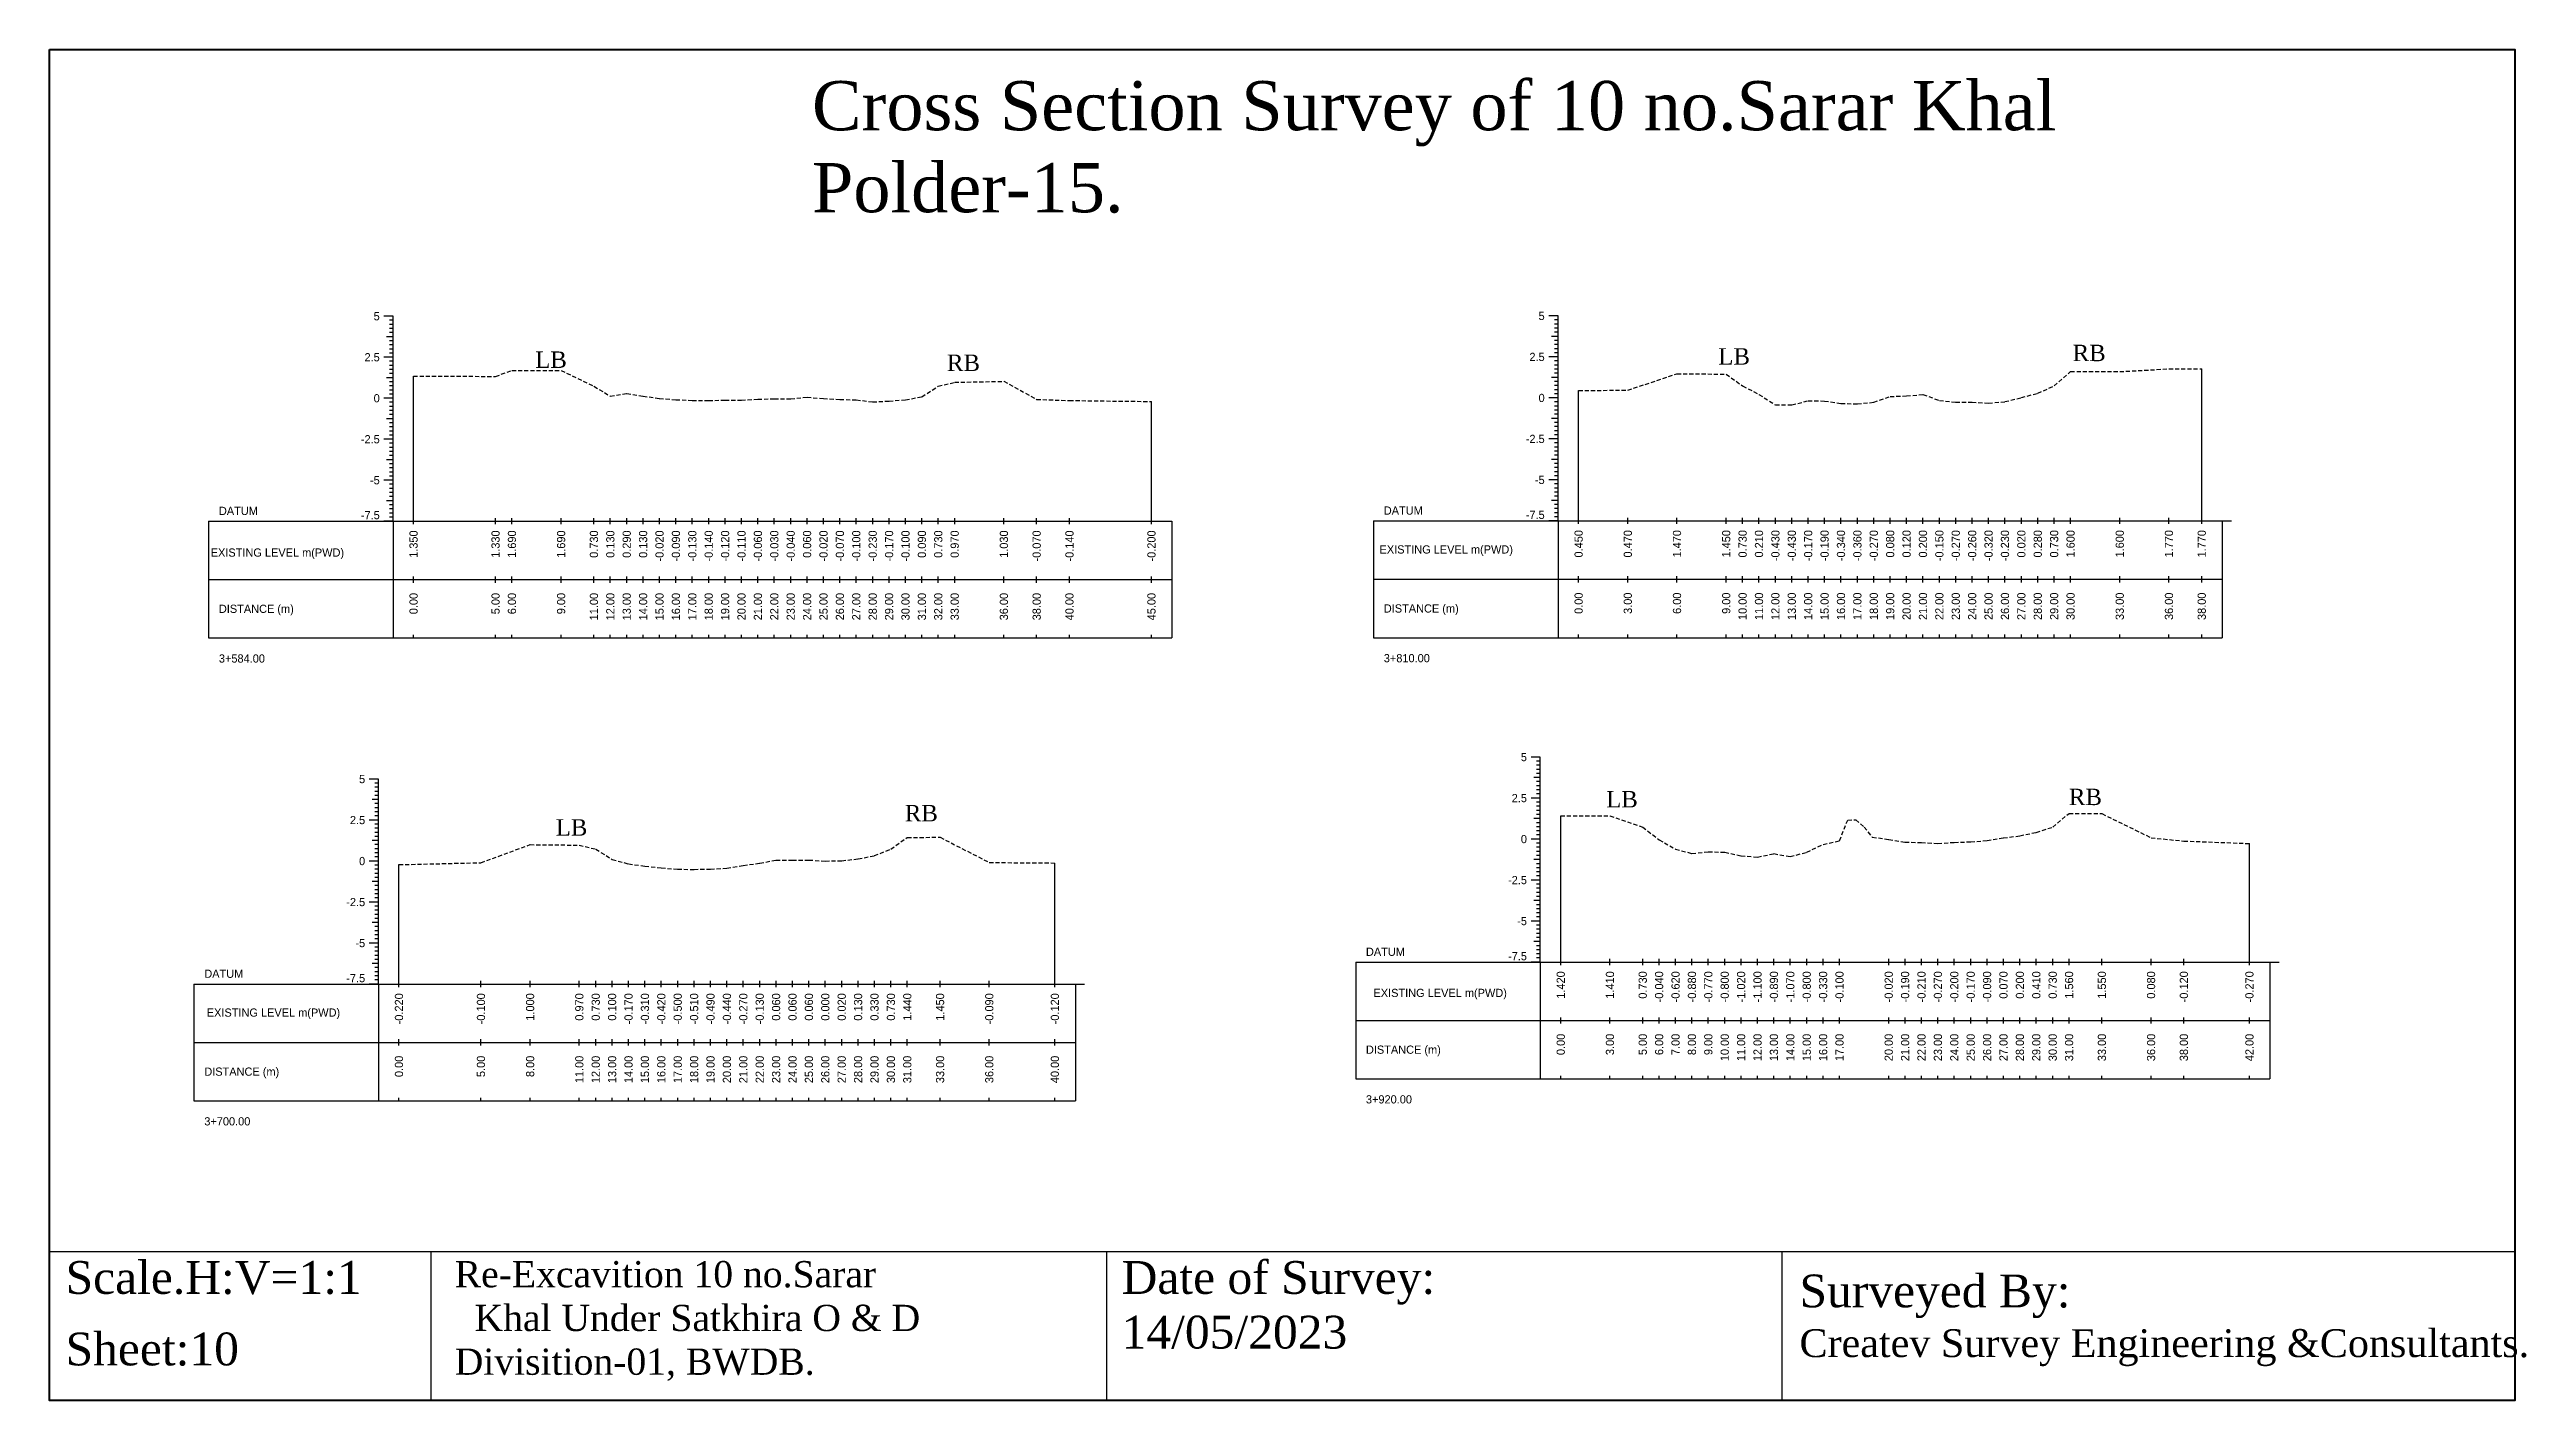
# Model space of a CAD drawing. Header units: inches. Extents: x 4752 to 6808, y -1487 to -426.
# Drawn here: x 6246.1 to 6397.1, y -1230.3 to -1148 of the extents above; entities that cross this region are included whole.
import ezdxf
from ezdxf.enums import TextEntityAlignment as Align

# ---------------------------------------------------------------- set-up
doc = ezdxf.new("R2010")
doc.units = ezdxf.units.IN
doc.header["$MEASUREMENT"] = 0
doc.linetypes.add('HIDDEN', pattern=[0.375, 0.25, -0.125])
doc.layers.add('CS_Drawing', color=7, linetype='Continuous')
doc.layers.add('GL', color=3, linetype='HIDDEN')
doc.styles.add('romans', font='romans.shx')

msp = doc.modelspace()

# ---------------------------------------------------------------- texts
at = {"attachment_point": 1, "style": 'romans'}
for s, insert, char_height, width in [('{\\fTimes New Roman|b0|i0|c0|p18;Cross Section Survey of 10 no.Sarar Khal Polder-15.}', (6292.58, -1149.87), 3, 75.7359), ('\\pi-1,l1;{\\fTimes New Roman|b0|i0|c0|p18;RB}', (6369.46, -1165.95), 1, 325.847), ('{\\fTimes New Roman|b0|i0|c0|p18;LB}', (6275.7, -1166.36), 1, 325.847), ('\\pi-1,l1;{\\fTimes New Roman|b0|i0|c0|p18;RB}', (6300.81, -1166.55), 1, 325.847), ('{\\fTimes New Roman|b0|i0|c0|p18;LB}', (6347.85, -1166.16), 1, 325.847), ('{\\fTimes New Roman|b0|i0|c0|p18;LB}', (6341.01, -1193.16), 1, 325.847), ('\\pi-1,l1;{\\fTimes New Roman|b0|i0|c0|p18;RB}', (6369.23, -1193.02), 1, 325.847), ('\\pi-1,l1;{\\fTimes New Roman|b0|i0|c0|p18;RB}', (6298.24, -1194.01), 1, 325.847), ('{\\fTimes New Roman|b0|i0|c0|p18;LB}', (6276.95, -1194.88), 1, 325.847), ('{\\fTimes New Roman|b0|i0|c0|p18;Scale.H:V=1:1}', (6247.06, -1221.82), 2, 22.2708), ('{\\fTimes New Roman|b0|i0|c0|p18;Re-Excavition 10 no.Sarar\\P  Khal Under Satkhira O & D    Divisition-01, BWDB.}', (6270.79, -1221.82), 1.6, 38.8405), ('{\\fTimes New Roman|b0|i0|c0|p18;Date of Survey: 14/05/2023}', (6311.46, -1221.82), 2, 22.2708), ('{\\fTimes New Roman|b0|i0|c0|p18;Surveyed By:                                     \\H0.85x;Createv Survey Engineering &Consultants.}', (6352.8, -1222.64), 2, 45.2193), ('{\\fTimes New Roman|b0|i0|c0|p18;Sheet:10}', (6247.06, -1226.18), 2, 38.8405)]:
    msp.add_mtext(s, dxfattribs=dict(at, insert=insert, char_height=char_height, width=width))
at = {"layer": 'CS_Drawing'}
for s, p in [('5', (6266.22, -1164.21)), ('5', (6337.26, -1164.19)), ('2.5', (6266.22, -1166.71)), ('2.5', (6337.26, -1166.69)), ('0', (6266.22, -1169.21)), ('0', (6337.26, -1169.19)), ('-2.5', (6266.22, -1171.71)), ('-2.5', (6337.26, -1171.69)), ('-5', (6266.22, -1174.21)), ('-5', (6337.26, -1174.19)), ('5', (6336.18, -1191.09)), ('5', (6265.33, -1192.43)), ('2.5', (6265.33, -1194.93)), ('2.5', (6336.18, -1193.59)), ('0', (6336.18, -1196.09)), ('0', (6265.33, -1197.43)), ('-2.5', (6336.18, -1198.59)), ('-2.5', (6265.33, -1199.93)), ('-5', (6336.18, -1201.09)), ('-5', (6265.33, -1202.43))]:
    msp.add_text(s, height=0.5, dxfattribs=at).set_placement(p, align=Align.MIDDLE_RIGHT)
for s, p in [('DATUM', (6256.41, -1176.08)), ('DATUM', (6327.45, -1176.06)), ('EXISTING LEVEL m(PWD)', (6327.19, -1178.43)), ('EXISTING LEVEL m(PWD)', (6255.91, -1178.62)), ('DISTANCE (m)', (6256.41, -1182.05)), ('DISTANCE (m)', (6327.45, -1182.03)), ('3+584.00', (6256.41, -1185.08)), ('3+810.00', (6327.45, -1185.06)), ('DATUM', (6326.36, -1202.96)), ('DATUM', (6255.52, -1204.3)), ('EXISTING LEVEL m(PWD)', (6326.82, -1205.47)), ('EXISTING LEVEL m(PWD)', (6255.67, -1206.67)), ('DISTANCE (m)', (6326.36, -1208.93)), ('DISTANCE (m)', (6255.52, -1210.27)), ('3+920.00', (6326.36, -1211.96)), ('3+700.00', (6255.52, -1213.3))]:
    msp.add_text(s, height=0.5, dxfattribs=at).set_placement(p, align=Align.MIDDLE_LEFT)
for p in [(6266.22, -1176.59), (6337.26, -1176.57), (6336.18, -1203.48), (6265.33, -1204.82)]:
    msp.add_text('-7.5', height=0.5, dxfattribs=at).set_placement(p, align=Align.RIGHT)
for s, p in [('1.350', (6268.28, -1177.27)), ('1.330', (6273.28, -1177.27)), ('1.690', (6274.28, -1177.27)), ('1.690', (6277.28, -1177.27)), ('0.730', (6279.28, -1177.27)), ('0.130', (6280.28, -1177.27)), ('0.290', (6281.28, -1177.27)), ('0.130', (6282.28, -1177.27)), ('-0.020', (6283.28, -1177.27)), ('-0.090', (6284.28, -1177.27)), ('-0.130', (6285.28, -1177.27)), ('-0.140', (6286.28, -1177.27)), ('-0.120', (6287.28, -1177.27)), ('-0.110', (6288.28, -1177.27)), ('-0.060', (6289.28, -1177.27)), ('-0.030', (6290.28, -1177.27)), ('-0.040', (6291.28, -1177.27)), ('0.060', (6292.28, -1177.27)), ('-0.020', (6293.28, -1177.27)), ('-0.070', (6294.28, -1177.27)), ('-0.100', (6295.28, -1177.27)), ('-0.230', (6296.28, -1177.27)), ('-0.170', (6297.28, -1177.27)), ('-0.100', (6298.28, -1177.27)), ('0.090', (6299.28, -1177.27)), ('0.730', (6300.28, -1177.27)), ('0.970', (6301.28, -1177.27)), ('1.030', (6304.28, -1177.27)), ('-0.070', (6306.28, -1177.27)), ('-0.140', (6308.28, -1177.27)), ('-0.200', (6313.28, -1177.27)), ('0.450', (6339.33, -1177.25)), ('0.470', (6342.33, -1177.25)), ('1.470', (6345.33, -1177.25)), ('1.450', (6348.33, -1177.25)), ('0.730', (6349.33, -1177.25)), ('0.210', (6350.33, -1177.25)), ('-0.430', (6351.33, -1177.25)), ('-0.430', (6352.33, -1177.25)), ('-0.170', (6353.33, -1177.25)), ('-0.190', (6354.33, -1177.25)), ('-0.340', (6355.33, -1177.25)), ('-0.360', (6356.33, -1177.25)), ('-0.270', (6357.33, -1177.25)), ('0.080', (6358.33, -1177.25)), ('0.120', (6359.33, -1177.25)), ('0.200', (6360.33, -1177.25)), ('-0.150', (6361.33, -1177.25)), ('-0.270', (6362.33, -1177.25)), ('-0.260', (6363.33, -1177.25)), ('-0.320', (6364.33, -1177.25)), ('-0.230', (6365.33, -1177.25)), ('0.020', (6366.33, -1177.25)), ('0.280', (6367.33, -1177.25)), ('0.730', (6368.33, -1177.25)), ('1.600', (6369.33, -1177.25)), ('1.600', (6372.33, -1177.25)), ('1.770', (6375.33, -1177.25)), ('1.770', (6377.33, -1177.25)), ('0.00', (6268.28, -1181.08)), ('5.00', (6273.28, -1181.08)), ('6.00', (6274.28, -1181.08)), ('9.00', (6277.28, -1181.08)), ('11.00', (6279.28, -1181.08)), ('12.00', (6280.28, -1181.08)), ('13.00', (6281.28, -1181.08)), ('14.00', (6282.28, -1181.08)), ('15.00', (6283.28, -1181.08)), ('16.00', (6284.28, -1181.08)), ('17.00', (6285.28, -1181.08)), ('18.00', (6286.28, -1181.08)), ('19.00', (6287.28, -1181.08)), ('20.00', (6288.28, -1181.08)), ('21.00', (6289.28, -1181.08)), ('22.00', (6290.28, -1181.08)), ('23.00', (6291.28, -1181.08)), ('24.00', (6292.28, -1181.08)), ('25.00', (6293.28, -1181.08)), ('26.00', (6294.28, -1181.08)), ('27.00', (6295.28, -1181.08)), ('28.00', (6296.28, -1181.08)), ('29.00', (6297.28, -1181.08)), ('30.00', (6298.28, -1181.08)), ('31.00', (6299.28, -1181.08)), ('32.00', (6300.28, -1181.08)), ('33.00', (6301.28, -1181.08)), ('36.00', (6304.28, -1181.08)), ('38.00', (6306.28, -1181.08)), ('40.00', (6308.28, -1181.08)), ('45.00', (6313.28, -1181.08)), ('0.00', (6339.33, -1181.06)), ('3.00', (6342.33, -1181.06)), ('6.00', (6345.33, -1181.06)), ('9.00', (6348.33, -1181.06)), ('10.00', (6349.33, -1181.06)), ('11.00', (6350.33, -1181.06)), ('12.00', (6351.33, -1181.06)), ('13.00', (6352.33, -1181.06)), ('14.00', (6353.33, -1181.06)), ('15.00', (6354.33, -1181.06)), ('16.00', (6355.33, -1181.06)), ('17.00', (6356.33, -1181.06)), ('18.00', (6357.33, -1181.06)), ('19.00', (6358.33, -1181.06)), ('20.00', (6359.33, -1181.06)), ('21.00', (6360.33, -1181.06)), ('22.00', (6361.33, -1181.06)), ('23.00', (6362.33, -1181.06)), ('24.00', (6363.33, -1181.06)), ('25.00', (6364.33, -1181.06)), ('26.00', (6365.33, -1181.06)), ('27.00', (6366.33, -1181.06)), ('28.00', (6367.33, -1181.06)), ('29.00', (6368.33, -1181.06)), ('30.00', (6369.33, -1181.06)), ('33.00', (6372.33, -1181.06)), ('36.00', (6375.33, -1181.06)), ('38.00', (6377.33, -1181.06)), ('1.420', (6338.24, -1204.15)), ('1.410', (6341.24, -1204.15)), ('0.730', (6343.24, -1204.15)), ('-0.040', (6344.24, -1204.15)), ('-0.620', (6345.24, -1204.15)), ('-0.880', (6346.24, -1204.15)), ('-0.770', (6347.24, -1204.15)), ('-0.800', (6348.24, -1204.15)), ('-1.020', (6349.24, -1204.15)), ('-1.100', (6350.24, -1204.15)), ('-0.890', (6351.24, -1204.15)), ('-1.070', (6352.24, -1204.15)), ('-0.800', (6353.24, -1204.15)), ('-0.330', (6354.24, -1204.15)), ('-0.100', (6355.24, -1204.15)), ('-0.020', (6358.24, -1204.15)), ('-0.190', (6359.24, -1204.15)), ('-0.210', (6360.24, -1204.15)), ('-0.270', (6361.24, -1204.15)), ('-0.200', (6362.24, -1204.15)), ('-0.170', (6363.24, -1204.15)), ('-0.090', (6364.24, -1204.15)), ('0.070', (6365.24, -1204.15)), ('0.200', (6366.24, -1204.15)), ('0.410', (6367.24, -1204.15)), ('0.730', (6368.24, -1204.15)), ('1.560', (6369.24, -1204.15)), ('1.550', (6371.24, -1204.15)), ('0.080', (6374.24, -1204.15)), ('-0.120', (6376.24, -1204.15)), ('-0.270', (6380.24, -1204.15)), ('-0.220', (6267.39, -1205.49)), ('-0.100', (6272.39, -1205.49)), ('1.000', (6275.39, -1205.49)), ('0.970', (6278.39, -1205.49)), ('0.730', (6279.39, -1205.49)), ('0.100', (6280.39, -1205.49)), ('-0.170', (6281.39, -1205.49)), ('-0.310', (6282.39, -1205.49)), ('-0.420', (6283.39, -1205.49)), ('-0.500', (6284.39, -1205.49)), ('-0.510', (6285.39, -1205.49)), ('-0.490', (6286.39, -1205.49)), ('-0.440', (6287.39, -1205.49)), ('-0.270', (6288.39, -1205.49)), ('-0.130', (6289.39, -1205.49)), ('0.060', (6290.39, -1205.49)), ('0.060', (6291.39, -1205.49)), ('0.060', (6292.39, -1205.49)), ('0.000', (6293.39, -1205.49)), ('0.020', (6294.39, -1205.49)), ('0.130', (6295.39, -1205.49)), ('0.330', (6296.39, -1205.49)), ('0.730', (6297.39, -1205.49)), ('1.440', (6298.39, -1205.49)), ('1.450', (6300.39, -1205.49)), ('-0.090', (6303.39, -1205.49)), ('-0.120', (6307.39, -1205.49)), ('0.00', (6338.24, -1207.96)), ('3.00', (6341.24, -1207.96)), ('5.00', (6343.24, -1207.96)), ('6.00', (6344.24, -1207.96)), ('7.00', (6345.24, -1207.96)), ('8.00', (6346.24, -1207.96)), ('9.00', (6347.24, -1207.96)), ('10.00', (6348.24, -1207.96)), ('11.00', (6349.24, -1207.96)), ('12.00', (6350.24, -1207.96)), ('13.00', (6351.24, -1207.96)), ('14.00', (6352.24, -1207.96)), ('15.00', (6353.24, -1207.96)), ('16.00', (6354.24, -1207.96)), ('17.00', (6355.24, -1207.96)), ('20.00', (6358.24, -1207.96)), ('21.00', (6359.24, -1207.96)), ('22.00', (6360.24, -1207.96)), ('23.00', (6361.24, -1207.96)), ('24.00', (6362.24, -1207.96)), ('25.00', (6363.24, -1207.96)), ('26.00', (6364.24, -1207.96)), ('27.00', (6365.24, -1207.96)), ('28.00', (6366.24, -1207.96)), ('29.00', (6367.24, -1207.96)), ('30.00', (6368.24, -1207.96)), ('31.00', (6369.24, -1207.96)), ('33.00', (6371.24, -1207.96)), ('36.00', (6374.24, -1207.96)), ('38.00', (6376.24, -1207.96)), ('42.00', (6380.24, -1207.96)), ('0.00', (6267.39, -1209.3)), ('5.00', (6272.39, -1209.3)), ('8.00', (6275.39, -1209.3)), ('11.00', (6278.39, -1209.3)), ('12.00', (6279.39, -1209.3)), ('13.00', (6280.39, -1209.3)), ('14.00', (6281.39, -1209.3)), ('15.00', (6282.39, -1209.3)), ('16.00', (6283.39, -1209.3)), ('17.00', (6284.39, -1209.3)), ('18.00', (6285.39, -1209.3)), ('19.00', (6286.39, -1209.3)), ('20.00', (6287.39, -1209.3)), ('21.00', (6288.39, -1209.3)), ('22.00', (6289.39, -1209.3)), ('23.00', (6290.39, -1209.3)), ('24.00', (6291.39, -1209.3)), ('25.00', (6292.39, -1209.3)), ('26.00', (6293.39, -1209.3)), ('27.00', (6294.39, -1209.3)), ('28.00', (6295.39, -1209.3)), ('29.00', (6296.39, -1209.3)), ('30.00', (6297.39, -1209.3)), ('31.00', (6298.39, -1209.3)), ('33.00', (6300.39, -1209.3)), ('36.00', (6303.39, -1209.3)), ('40.00', (6307.39, -1209.3))]:
    msp.add_text(s, height=0.5, rotation=90, dxfattribs=at).set_placement(p, align=Align.MIDDLE_RIGHT)

# ---------------------------------------------------------------- linework, layer by layer
at = {"color": 4, "lineweight": 40}
msp.add_lwpolyline([(6246.08, -1147.95), (6396.42, -1147.95), (6396.42, -1230.32), (6246.08, -1230.32)], close=True, dxfattribs=at)
for points in [[(6396.42, -1147.95), (6396.42, -1230.32)], [(6246.08, -1221.24), (6396.42, -1221.24)], [(6246.08, -1221.24), (6246.08, -1230.32)], [(6269.33, -1221.24), (6269.33, -1230.32)], [(6310.53, -1221.24), (6310.53, -1230.32)], [(6351.73, -1221.24), (6351.73, -1230.32)]]:
    msp.add_lwpolyline(points)
at = {"layer": 'CS_Drawing'}
for p, q in [((6267.03, -1164.21), (6266.47, -1164.21)), ((6267.03, -1164.21), (6266.64, -1164.21)), ((6267.03, -1164.21), (6266.81, -1164.21)), ((6267.03, -1164.46), (6266.81, -1164.46)), ((6267.03, -1176.71), (6267.03, -1164.21)), ((6338.08, -1164.19), (6337.51, -1164.19)), ((6338.08, -1164.19), (6337.68, -1164.19)), ((6338.08, -1164.19), (6337.85, -1164.19)), ((6338.08, -1164.44), (6337.85, -1164.44)), ((6338.08, -1176.69), (6338.08, -1164.19)), ((6267.03, -1165.46), (6266.64, -1165.46)), ((6267.03, -1164.71), (6266.81, -1164.71)), ((6267.03, -1164.96), (6266.81, -1164.96)), ((6267.03, -1165.21), (6266.81, -1165.21)), ((6267.03, -1165.46), (6266.81, -1165.46)), ((6267.03, -1165.71), (6266.81, -1165.71)), ((6267.03, -1165.96), (6266.81, -1165.96)), ((6338.08, -1165.44), (6337.68, -1165.44)), ((6338.08, -1164.69), (6337.85, -1164.69)), ((6338.08, -1164.94), (6337.85, -1164.94)), ((6338.08, -1165.19), (6337.85, -1165.19)), ((6338.08, -1165.44), (6337.85, -1165.44)), ((6338.08, -1165.69), (6337.85, -1165.69)), ((6338.08, -1165.94), (6337.85, -1165.94)), ((6267.03, -1166.71), (6266.47, -1166.71)), ((6267.03, -1166.71), (6266.64, -1166.71)), ((6267.03, -1166.21), (6266.81, -1166.21)), ((6267.03, -1166.46), (6266.81, -1166.46)), ((6267.03, -1166.71), (6266.81, -1166.71)), ((6267.03, -1166.96), (6266.81, -1166.96)), ((6267.03, -1167.21), (6266.81, -1167.21)), ((6267.03, -1167.46), (6266.81, -1167.46)), ((6338.08, -1166.69), (6337.51, -1166.69)), ((6338.08, -1166.69), (6337.68, -1166.69)), ((6338.08, -1166.19), (6337.85, -1166.19)), ((6338.08, -1166.44), (6337.85, -1166.44)), ((6338.08, -1166.69), (6337.85, -1166.69)), ((6338.08, -1166.94), (6337.85, -1166.94)), ((6338.08, -1167.19), (6337.85, -1167.19)), ((6338.08, -1167.44), (6337.85, -1167.44)), ((6377.33, -1176.69), (6377.33, -1167.42)), ((6267.03, -1167.96), (6266.64, -1167.96)), ((6267.03, -1167.71), (6266.81, -1167.71)), ((6267.03, -1167.96), (6266.81, -1167.96)), ((6267.03, -1168.21), (6266.81, -1168.21)), ((6267.03, -1168.46), (6266.81, -1168.46)), ((6267.03, -1168.71), (6266.81, -1168.71)), ((6267.03, -1168.96), (6266.81, -1168.96)), ((6268.28, -1176.71), (6268.28, -1167.86)), ((6338.08, -1167.94), (6337.68, -1167.94)), ((6338.08, -1167.69), (6337.85, -1167.69)), ((6338.08, -1167.94), (6337.85, -1167.94)), ((6338.08, -1168.19), (6337.85, -1168.19)), ((6338.08, -1168.44), (6337.85, -1168.44)), ((6338.08, -1168.69), (6337.85, -1168.69)), ((6338.08, -1168.94), (6337.85, -1168.94)), ((6339.33, -1176.69), (6339.33, -1168.74)), ((6267.03, -1169.21), (6266.47, -1169.21)), ((6267.03, -1169.21), (6266.64, -1169.21)), ((6267.03, -1170.46), (6266.64, -1170.46)), ((6267.03, -1169.21), (6266.81, -1169.21)), ((6267.03, -1169.46), (6266.81, -1169.46)), ((6267.03, -1169.71), (6266.81, -1169.71)), ((6267.03, -1169.96), (6266.81, -1169.96)), ((6267.03, -1170.21), (6266.81, -1170.21)), ((6267.03, -1170.46), (6266.81, -1170.46)), ((6313.28, -1176.71), (6313.28, -1169.41)), ((6338.08, -1169.19), (6337.51, -1169.19)), ((6338.08, -1169.19), (6337.68, -1169.19)), ((6338.08, -1170.44), (6337.68, -1170.44)), ((6338.08, -1169.19), (6337.85, -1169.19)), ((6338.08, -1169.44), (6337.85, -1169.44)), ((6338.08, -1169.69), (6337.85, -1169.69)), ((6338.08, -1169.94), (6337.85, -1169.94)), ((6338.08, -1170.19), (6337.85, -1170.19)), ((6338.08, -1170.44), (6337.85, -1170.44)), ((6267.03, -1171.71), (6266.47, -1171.71)), ((6267.03, -1171.71), (6266.64, -1171.71)), ((6267.03, -1170.71), (6266.81, -1170.71)), ((6267.03, -1170.96), (6266.81, -1170.96)), ((6267.03, -1171.21), (6266.81, -1171.21)), ((6267.03, -1171.46), (6266.81, -1171.46)), ((6267.03, -1171.71), (6266.81, -1171.71)), ((6267.03, -1171.96), (6266.81, -1171.96)), ((6338.08, -1171.69), (6337.51, -1171.69)), ((6338.08, -1171.69), (6337.68, -1171.69)), ((6338.08, -1170.69), (6337.85, -1170.69)), ((6338.08, -1170.94), (6337.85, -1170.94)), ((6338.08, -1171.19), (6337.85, -1171.19)), ((6338.08, -1171.44), (6337.85, -1171.44)), ((6338.08, -1171.69), (6337.85, -1171.69)), ((6338.08, -1171.94), (6337.85, -1171.94)), ((6267.03, -1172.96), (6266.64, -1172.96)), ((6267.03, -1172.21), (6266.81, -1172.21)), ((6267.03, -1172.46), (6266.81, -1172.46)), ((6267.03, -1172.71), (6266.81, -1172.71)), ((6267.03, -1172.96), (6266.81, -1172.96)), ((6267.03, -1173.21), (6266.81, -1173.21)), ((6267.03, -1173.46), (6266.81, -1173.46)), ((6338.08, -1172.94), (6337.68, -1172.94)), ((6338.08, -1172.19), (6337.85, -1172.19)), ((6338.08, -1172.44), (6337.85, -1172.44)), ((6338.08, -1172.69), (6337.85, -1172.69)), ((6338.08, -1172.94), (6337.85, -1172.94)), ((6338.08, -1173.19), (6337.85, -1173.19)), ((6338.08, -1173.44), (6337.85, -1173.44)), ((6267.03, -1174.21), (6266.47, -1174.21)), ((6267.03, -1174.21), (6266.64, -1174.21)), ((6267.03, -1173.71), (6266.81, -1173.71)), ((6267.03, -1173.96), (6266.81, -1173.96)), ((6267.03, -1174.21), (6266.81, -1174.21)), ((6267.03, -1174.46), (6266.81, -1174.46)), ((6267.03, -1174.71), (6266.81, -1174.71)), ((6267.03, -1174.96), (6266.81, -1174.96)), ((6338.08, -1174.19), (6337.51, -1174.19)), ((6338.08, -1174.19), (6337.68, -1174.19)), ((6338.08, -1173.69), (6337.85, -1173.69)), ((6338.08, -1173.94), (6337.85, -1173.94)), ((6338.08, -1174.19), (6337.85, -1174.19)), ((6338.08, -1174.44), (6337.85, -1174.44)), ((6338.08, -1174.69), (6337.85, -1174.69)), ((6338.08, -1174.94), (6337.85, -1174.94)), ((6267.03, -1175.46), (6266.64, -1175.46)), ((6267.03, -1175.21), (6266.81, -1175.21)), ((6267.03, -1175.46), (6266.81, -1175.46)), ((6267.03, -1175.71), (6266.81, -1175.71)), ((6267.03, -1175.96), (6266.81, -1175.96)), ((6267.03, -1176.21), (6266.81, -1176.21)), ((6267.03, -1176.46), (6266.81, -1176.46)), ((6268.28, -1176.89), (6268.28, -1176.52)), ((6273.28, -1176.89), (6273.28, -1176.52)), ((6274.28, -1176.89), (6274.28, -1176.52)), ((6277.28, -1176.89), (6277.28, -1176.52)), ((6279.28, -1176.89), (6279.28, -1176.52)), ((6280.28, -1176.89), (6280.28, -1176.52)), ((6281.28, -1176.89), (6281.28, -1176.52)), ((6282.28, -1176.89), (6282.28, -1176.52)), ((6283.28, -1176.89), (6283.28, -1176.52)), ((6284.28, -1176.89), (6284.28, -1176.52)), ((6285.28, -1176.89), (6285.28, -1176.52)), ((6286.28, -1176.89), (6286.28, -1176.52)), ((6287.28, -1176.89), (6287.28, -1176.52)), ((6288.28, -1176.89), (6288.28, -1176.52)), ((6289.28, -1176.89), (6289.28, -1176.52)), ((6290.28, -1176.89), (6290.28, -1176.52)), ((6291.28, -1176.89), (6291.28, -1176.52)), ((6292.28, -1176.89), (6292.28, -1176.52)), ((6293.28, -1176.89), (6293.28, -1176.52)), ((6294.28, -1176.89), (6294.28, -1176.52)), ((6295.28, -1176.89), (6295.28, -1176.52)), ((6296.28, -1176.89), (6296.28, -1176.52)), ((6297.28, -1176.89), (6297.28, -1176.52)), ((6298.28, -1176.89), (6298.28, -1176.52)), ((6299.28, -1176.89), (6299.28, -1176.52)), ((6300.28, -1176.89), (6300.28, -1176.52)), ((6301.28, -1176.89), (6301.28, -1176.52)), ((6304.28, -1176.89), (6304.28, -1176.52)), ((6306.28, -1176.89), (6306.28, -1176.52)), ((6308.28, -1176.89), (6308.28, -1176.52)), ((6313.28, -1176.89), (6313.28, -1176.52)), ((6326.83, -1176.69), (6338.08, -1176.69)), ((6326.83, -1176.69), (6326.83, -1183.81)), ((6338.08, -1176.69), (6337.51, -1176.69)), ((6338.08, -1175.44), (6337.68, -1175.44)), ((6338.08, -1176.69), (6337.68, -1176.69)), ((6338.08, -1175.19), (6337.85, -1175.19)), ((6338.08, -1175.44), (6337.85, -1175.44)), ((6338.08, -1175.69), (6337.85, -1175.69)), ((6338.08, -1175.94), (6337.85, -1175.94)), ((6338.08, -1176.19), (6337.85, -1176.19)), ((6338.08, -1176.44), (6337.85, -1176.44)), ((6338.08, -1176.69), (6337.85, -1176.69)), ((6338.08, -1176.69), (6378.58, -1176.69)), ((6338.08, -1176.69), (6338.08, -1183.81)), ((6339.33, -1176.87), (6339.33, -1176.5)), ((6342.33, -1176.87), (6342.33, -1176.5)), ((6345.33, -1176.87), (6345.33, -1176.5)), ((6348.33, -1176.87), (6348.33, -1176.5)), ((6349.33, -1176.87), (6349.33, -1176.5)), ((6350.33, -1176.87), (6350.33, -1176.5)), ((6351.33, -1176.87), (6351.33, -1176.5)), ((6352.33, -1176.87), (6352.33, -1176.5)), ((6353.33, -1176.87), (6353.33, -1176.5)), ((6354.33, -1176.87), (6354.33, -1176.5)), ((6355.33, -1176.87), (6355.33, -1176.5)), ((6356.33, -1176.87), (6356.33, -1176.5)), ((6357.33, -1176.87), (6357.33, -1176.5)), ((6358.33, -1176.87), (6358.33, -1176.5)), ((6359.33, -1176.87), (6359.33, -1176.5)), ((6360.33, -1176.87), (6360.33, -1176.5)), ((6361.33, -1176.87), (6361.33, -1176.5)), ((6362.33, -1176.87), (6362.33, -1176.5)), ((6363.33, -1176.87), (6363.33, -1176.5)), ((6364.33, -1176.87), (6364.33, -1176.5)), ((6365.33, -1176.87), (6365.33, -1176.5)), ((6366.33, -1176.87), (6366.33, -1176.5)), ((6367.33, -1176.87), (6367.33, -1176.5)), ((6368.33, -1176.87), (6368.33, -1176.5)), ((6369.33, -1176.87), (6369.33, -1176.5)), ((6372.33, -1176.87), (6372.33, -1176.5)), ((6375.33, -1176.87), (6375.33, -1176.5)), ((6377.33, -1176.87), (6377.33, -1176.5)), ((6378.58, -1176.69), (6379.14, -1176.69)), ((6378.58, -1176.69), (6378.97, -1176.69)), ((6378.58, -1176.69), (6378.8, -1176.69)), ((6378.58, -1176.69), (6378.58, -1183.81)), ((6255.78, -1176.71), (6267.03, -1176.71)), ((6255.78, -1176.71), (6255.78, -1183.83)), ((6267.03, -1176.71), (6266.47, -1176.71)), ((6267.03, -1176.71), (6266.64, -1176.71)), ((6267.03, -1176.71), (6266.81, -1176.71)), ((6267.03, -1176.71), (6314.53, -1176.71)), ((6267.03, -1176.71), (6267.03, -1183.83)), ((6314.53, -1176.71), (6314.53, -1183.83)), ((6255.78, -1180.27), (6267.03, -1180.27)), ((6267.03, -1180.27), (6314.53, -1180.27)), ((6267.03, -1180.27), (6314.53, -1180.27)), ((6268.28, -1180.46), (6268.28, -1180.08)), ((6273.28, -1180.46), (6273.28, -1180.08)), ((6274.28, -1180.46), (6274.28, -1180.08)), ((6277.28, -1180.46), (6277.28, -1180.08)), ((6279.28, -1180.46), (6279.28, -1180.08)), ((6280.28, -1180.46), (6280.28, -1180.08)), ((6281.28, -1180.46), (6281.28, -1180.08)), ((6282.28, -1180.46), (6282.28, -1180.08)), ((6283.28, -1180.46), (6283.28, -1180.08)), ((6284.28, -1180.46), (6284.28, -1180.08)), ((6285.28, -1180.46), (6285.28, -1180.08)), ((6286.28, -1180.46), (6286.28, -1180.08)), ((6287.28, -1180.46), (6287.28, -1180.08)), ((6288.28, -1180.46), (6288.28, -1180.08)), ((6289.28, -1180.46), (6289.28, -1180.08)), ((6290.28, -1180.46), (6290.28, -1180.08)), ((6291.28, -1180.46), (6291.28, -1180.08)), ((6292.28, -1180.46), (6292.28, -1180.08)), ((6293.28, -1180.46), (6293.28, -1180.08)), ((6294.28, -1180.46), (6294.28, -1180.08)), ((6295.28, -1180.46), (6295.28, -1180.08)), ((6296.28, -1180.46), (6296.28, -1180.08)), ((6297.28, -1180.46), (6297.28, -1180.08)), ((6298.28, -1180.46), (6298.28, -1180.08)), ((6299.28, -1180.46), (6299.28, -1180.08)), ((6300.28, -1180.46), (6300.28, -1180.08)), ((6301.28, -1180.46), (6301.28, -1180.08)), ((6304.28, -1180.46), (6304.28, -1180.08)), ((6306.28, -1180.46), (6306.28, -1180.08)), ((6308.28, -1180.46), (6308.28, -1180.08)), ((6313.28, -1180.46), (6313.28, -1180.08)), ((6326.83, -1180.25), (6338.08, -1180.25)), ((6338.08, -1180.25), (6378.58, -1180.25)), ((6338.08, -1180.25), (6378.58, -1180.25)), ((6339.33, -1180.44), (6339.33, -1180.06)), ((6342.33, -1180.44), (6342.33, -1180.06)), ((6345.33, -1180.44), (6345.33, -1180.06)), ((6348.33, -1180.44), (6348.33, -1180.06)), ((6349.33, -1180.44), (6349.33, -1180.06)), ((6350.33, -1180.44), (6350.33, -1180.06)), ((6351.33, -1180.44), (6351.33, -1180.06)), ((6352.33, -1180.44), (6352.33, -1180.06)), ((6353.33, -1180.44), (6353.33, -1180.06)), ((6354.33, -1180.44), (6354.33, -1180.06)), ((6355.33, -1180.44), (6355.33, -1180.06)), ((6356.33, -1180.44), (6356.33, -1180.06)), ((6357.33, -1180.44), (6357.33, -1180.06)), ((6358.33, -1180.44), (6358.33, -1180.06)), ((6359.33, -1180.44), (6359.33, -1180.06)), ((6360.33, -1180.44), (6360.33, -1180.06)), ((6361.33, -1180.44), (6361.33, -1180.06)), ((6362.33, -1180.44), (6362.33, -1180.06)), ((6363.33, -1180.44), (6363.33, -1180.06)), ((6364.33, -1180.44), (6364.33, -1180.06)), ((6365.33, -1180.44), (6365.33, -1180.06)), ((6366.33, -1180.44), (6366.33, -1180.06)), ((6367.33, -1180.44), (6367.33, -1180.06)), ((6368.33, -1180.44), (6368.33, -1180.06)), ((6369.33, -1180.44), (6369.33, -1180.06)), ((6372.33, -1180.44), (6372.33, -1180.06)), ((6375.33, -1180.44), (6375.33, -1180.06)), ((6377.33, -1180.44), (6377.33, -1180.06)), ((6255.78, -1183.83), (6267.03, -1183.83)), ((6267.03, -1183.83), (6314.53, -1183.83)), ((6268.28, -1183.83), (6268.28, -1183.64)), ((6273.28, -1183.83), (6273.28, -1183.64)), ((6274.28, -1183.83), (6274.28, -1183.64)), ((6277.28, -1183.83), (6277.28, -1183.64)), ((6279.28, -1183.83), (6279.28, -1183.64)), ((6280.28, -1183.83), (6280.28, -1183.64)), ((6281.28, -1183.83), (6281.28, -1183.64)), ((6282.28, -1183.83), (6282.28, -1183.64)), ((6283.28, -1183.83), (6283.28, -1183.64)), ((6284.28, -1183.83), (6284.28, -1183.64)), ((6285.28, -1183.83), (6285.28, -1183.64)), ((6286.28, -1183.83), (6286.28, -1183.64)), ((6287.28, -1183.83), (6287.28, -1183.64)), ((6288.28, -1183.83), (6288.28, -1183.64)), ((6289.28, -1183.83), (6289.28, -1183.64)), ((6290.28, -1183.83), (6290.28, -1183.64)), ((6291.28, -1183.83), (6291.28, -1183.64)), ((6292.28, -1183.83), (6292.28, -1183.64)), ((6293.28, -1183.83), (6293.28, -1183.64)), ((6294.28, -1183.83), (6294.28, -1183.64)), ((6295.28, -1183.83), (6295.28, -1183.64)), ((6296.28, -1183.83), (6296.28, -1183.64)), ((6297.28, -1183.83), (6297.28, -1183.64)), ((6298.28, -1183.83), (6298.28, -1183.64)), ((6299.28, -1183.83), (6299.28, -1183.64)), ((6300.28, -1183.83), (6300.28, -1183.64)), ((6301.28, -1183.83), (6301.28, -1183.64)), ((6304.28, -1183.83), (6304.28, -1183.64)), ((6306.28, -1183.83), (6306.28, -1183.64)), ((6308.28, -1183.83), (6308.28, -1183.64)), ((6313.28, -1183.83), (6313.28, -1183.64)), ((6326.83, -1183.81), (6338.08, -1183.81)), ((6338.08, -1183.81), (6378.58, -1183.81)), ((6339.33, -1183.81), (6339.33, -1183.62)), ((6342.33, -1183.81), (6342.33, -1183.62)), ((6345.33, -1183.81), (6345.33, -1183.62)), ((6348.33, -1183.81), (6348.33, -1183.62)), ((6349.33, -1183.81), (6349.33, -1183.62)), ((6350.33, -1183.81), (6350.33, -1183.62)), ((6351.33, -1183.81), (6351.33, -1183.62)), ((6352.33, -1183.81), (6352.33, -1183.62)), ((6353.33, -1183.81), (6353.33, -1183.62)), ((6354.33, -1183.81), (6354.33, -1183.62)), ((6355.33, -1183.81), (6355.33, -1183.62)), ((6356.33, -1183.81), (6356.33, -1183.62)), ((6357.33, -1183.81), (6357.33, -1183.62)), ((6358.33, -1183.81), (6358.33, -1183.62)), ((6359.33, -1183.81), (6359.33, -1183.62)), ((6360.33, -1183.81), (6360.33, -1183.62)), ((6361.33, -1183.81), (6361.33, -1183.62)), ((6362.33, -1183.81), (6362.33, -1183.62)), ((6363.33, -1183.81), (6363.33, -1183.62)), ((6364.33, -1183.81), (6364.33, -1183.62)), ((6365.33, -1183.81), (6365.33, -1183.62)), ((6366.33, -1183.81), (6366.33, -1183.62)), ((6367.33, -1183.81), (6367.33, -1183.62)), ((6368.33, -1183.81), (6368.33, -1183.62)), ((6369.33, -1183.81), (6369.33, -1183.62)), ((6372.33, -1183.81), (6372.33, -1183.62)), ((6375.33, -1183.81), (6375.33, -1183.62)), ((6377.33, -1183.81), (6377.33, -1183.62)), ((6336.99, -1191.09), (6336.43, -1191.09)), ((6336.99, -1191.09), (6336.6, -1191.09)), ((6336.99, -1191.09), (6336.76, -1191.09)), ((6336.99, -1191.34), (6336.76, -1191.34)), ((6336.99, -1191.59), (6336.76, -1191.59)), ((6336.99, -1203.59), (6336.99, -1191.09)), ((6266.14, -1192.43), (6265.58, -1192.43)), ((6266.14, -1192.43), (6265.75, -1192.43)), ((6266.14, -1192.43), (6265.92, -1192.43)), ((6266.14, -1192.68), (6265.92, -1192.68)), ((6266.14, -1192.93), (6265.92, -1192.93)), ((6266.14, -1193.18), (6265.92, -1193.18)), ((6266.14, -1204.93), (6266.14, -1192.43)), ((6336.99, -1192.34), (6336.6, -1192.34)), ((6336.99, -1191.84), (6336.76, -1191.84)), ((6336.99, -1192.09), (6336.76, -1192.09)), ((6336.99, -1192.34), (6336.76, -1192.34)), ((6336.99, -1192.59), (6336.76, -1192.59)), ((6336.99, -1192.84), (6336.76, -1192.84)), ((6336.99, -1193.09), (6336.76, -1193.09)), ((6266.14, -1193.68), (6265.75, -1193.68)), ((6266.14, -1193.43), (6265.92, -1193.43)), ((6266.14, -1193.68), (6265.92, -1193.68)), ((6266.14, -1193.93), (6265.92, -1193.93)), ((6266.14, -1194.18), (6265.92, -1194.18)), ((6266.14, -1194.43), (6265.92, -1194.43)), ((6266.14, -1194.68), (6265.92, -1194.68)), ((6336.99, -1193.59), (6336.43, -1193.59)), ((6336.99, -1193.59), (6336.6, -1193.59)), ((6336.99, -1193.34), (6336.76, -1193.34)), ((6336.99, -1193.59), (6336.76, -1193.59)), ((6336.99, -1193.84), (6336.76, -1193.84)), ((6336.99, -1194.09), (6336.76, -1194.09)), ((6336.99, -1194.34), (6336.76, -1194.34)), ((6336.99, -1194.59), (6336.76, -1194.59)), ((6338.24, -1203.59), (6338.24, -1194.67)), ((6266.14, -1194.93), (6265.58, -1194.93)), ((6266.14, -1194.93), (6265.75, -1194.93)), ((6266.14, -1196.18), (6265.75, -1196.18)), ((6266.14, -1194.93), (6265.92, -1194.93)), ((6266.14, -1195.18), (6265.92, -1195.18)), ((6266.14, -1195.43), (6265.92, -1195.43)), ((6266.14, -1195.68), (6265.92, -1195.68)), ((6266.14, -1195.93), (6265.92, -1195.93)), ((6266.14, -1196.18), (6265.92, -1196.18)), ((6336.99, -1196.09), (6336.43, -1196.09)), ((6336.99, -1194.84), (6336.6, -1194.84)), ((6336.99, -1196.09), (6336.6, -1196.09)), ((6336.99, -1194.84), (6336.76, -1194.84)), ((6336.99, -1195.09), (6336.76, -1195.09)), ((6336.99, -1195.34), (6336.76, -1195.34)), ((6336.99, -1195.59), (6336.76, -1195.59)), ((6336.99, -1195.84), (6336.76, -1195.84)), ((6336.99, -1196.09), (6336.76, -1196.09)), ((6266.14, -1197.43), (6265.58, -1197.43)), ((6266.14, -1197.43), (6265.75, -1197.43)), ((6266.14, -1196.43), (6265.92, -1196.43)), ((6266.14, -1196.68), (6265.92, -1196.68)), ((6266.14, -1196.93), (6265.92, -1196.93)), ((6266.14, -1197.18), (6265.92, -1197.18)), ((6266.14, -1197.43), (6265.92, -1197.43)), ((6266.14, -1197.68), (6265.92, -1197.68)), ((6267.39, -1204.93), (6267.39, -1197.65)), ((6307.39, -1204.93), (6307.39, -1197.55)), ((6336.99, -1197.34), (6336.6, -1197.34)), ((6336.99, -1196.34), (6336.76, -1196.34)), ((6336.99, -1196.59), (6336.76, -1196.59)), ((6336.99, -1196.84), (6336.76, -1196.84)), ((6336.99, -1197.09), (6336.76, -1197.09)), ((6336.99, -1197.34), (6336.76, -1197.34)), ((6336.99, -1197.59), (6336.76, -1197.59)), ((6380.24, -1203.59), (6380.24, -1196.36)), ((6266.14, -1198.68), (6265.75, -1198.68)), ((6266.14, -1197.93), (6265.92, -1197.93)), ((6266.14, -1198.18), (6265.92, -1198.18)), ((6266.14, -1198.43), (6265.92, -1198.43)), ((6266.14, -1198.68), (6265.92, -1198.68)), ((6266.14, -1198.93), (6265.92, -1198.93)), ((6266.14, -1199.18), (6265.92, -1199.18)), ((6336.99, -1198.59), (6336.43, -1198.59)), ((6336.99, -1198.59), (6336.6, -1198.59)), ((6336.99, -1197.84), (6336.76, -1197.84)), ((6336.99, -1198.09), (6336.76, -1198.09)), ((6336.99, -1198.34), (6336.76, -1198.34)), ((6336.99, -1198.59), (6336.76, -1198.59)), ((6336.99, -1198.84), (6336.76, -1198.84)), ((6336.99, -1199.09), (6336.76, -1199.09)), ((6336.99, -1199.34), (6336.76, -1199.34)), ((6266.14, -1199.93), (6265.58, -1199.93)), ((6266.14, -1199.93), (6265.75, -1199.93)), ((6266.14, -1199.43), (6265.92, -1199.43)), ((6266.14, -1199.68), (6265.92, -1199.68)), ((6266.14, -1199.93), (6265.92, -1199.93)), ((6266.14, -1200.18), (6265.92, -1200.18)), ((6266.14, -1200.43), (6265.92, -1200.43)), ((6266.14, -1200.68), (6265.92, -1200.68)), ((6336.99, -1199.84), (6336.6, -1199.84)), ((6336.99, -1199.59), (6336.76, -1199.59)), ((6336.99, -1199.84), (6336.76, -1199.84)), ((6336.99, -1200.09), (6336.76, -1200.09)), ((6336.99, -1200.34), (6336.76, -1200.34)), ((6336.99, -1200.59), (6336.76, -1200.59)), ((6336.99, -1200.84), (6336.76, -1200.84)), ((6266.14, -1201.18), (6265.75, -1201.18)), ((6266.14, -1200.93), (6265.92, -1200.93)), ((6266.14, -1201.18), (6265.92, -1201.18)), ((6266.14, -1201.43), (6265.92, -1201.43)), ((6266.14, -1201.68), (6265.92, -1201.68)), ((6266.14, -1201.93), (6265.92, -1201.93)), ((6266.14, -1202.18), (6265.92, -1202.18)), ((6336.99, -1201.09), (6336.43, -1201.09)), ((6336.99, -1201.09), (6336.6, -1201.09)), ((6336.99, -1202.34), (6336.6, -1202.34)), ((6336.99, -1201.09), (6336.76, -1201.09)), ((6336.99, -1201.34), (6336.76, -1201.34)), ((6336.99, -1201.59), (6336.76, -1201.59)), ((6336.99, -1201.84), (6336.76, -1201.84)), ((6336.99, -1202.09), (6336.76, -1202.09)), ((6336.99, -1202.34), (6336.76, -1202.34)), ((6266.14, -1202.43), (6265.58, -1202.43)), ((6266.14, -1202.43), (6265.75, -1202.43)), ((6266.14, -1203.68), (6265.75, -1203.68)), ((6266.14, -1202.43), (6265.92, -1202.43)), ((6266.14, -1202.68), (6265.92, -1202.68)), ((6266.14, -1202.93), (6265.92, -1202.93)), ((6266.14, -1203.18), (6265.92, -1203.18)), ((6266.14, -1203.43), (6265.92, -1203.43)), ((6266.14, -1203.68), (6265.92, -1203.68)), ((6325.74, -1203.59), (6336.99, -1203.59)), ((6325.74, -1203.59), (6325.74, -1210.71)), ((6336.99, -1203.59), (6336.43, -1203.59)), ((6336.99, -1203.59), (6336.6, -1203.59)), ((6336.99, -1202.59), (6336.76, -1202.59)), ((6336.99, -1202.84), (6336.76, -1202.84)), ((6336.99, -1203.09), (6336.76, -1203.09)), ((6336.99, -1203.34), (6336.76, -1203.34)), ((6336.99, -1203.59), (6336.76, -1203.59)), ((6336.99, -1203.59), (6381.49, -1203.59)), ((6336.99, -1203.59), (6336.99, -1210.71)), ((6338.24, -1203.78), (6338.24, -1203.4)), ((6341.24, -1203.78), (6341.24, -1203.4)), ((6343.24, -1203.78), (6343.24, -1203.4)), ((6344.24, -1203.78), (6344.24, -1203.4)), ((6345.24, -1203.78), (6345.24, -1203.4)), ((6346.24, -1203.78), (6346.24, -1203.4)), ((6347.24, -1203.78), (6347.24, -1203.4)), ((6348.24, -1203.78), (6348.24, -1203.4)), ((6349.24, -1203.78), (6349.24, -1203.4)), ((6350.24, -1203.78), (6350.24, -1203.4)), ((6351.24, -1203.78), (6351.24, -1203.4)), ((6352.24, -1203.78), (6352.24, -1203.4)), ((6353.24, -1203.78), (6353.24, -1203.4)), ((6354.24, -1203.78), (6354.24, -1203.4)), ((6355.24, -1203.78), (6355.24, -1203.4)), ((6358.24, -1203.78), (6358.24, -1203.4)), ((6359.24, -1203.78), (6359.24, -1203.4)), ((6360.24, -1203.78), (6360.24, -1203.4)), ((6361.24, -1203.78), (6361.24, -1203.4)), ((6362.24, -1203.78), (6362.24, -1203.4)), ((6363.24, -1203.78), (6363.24, -1203.4)), ((6364.24, -1203.78), (6364.24, -1203.4)), ((6365.24, -1203.78), (6365.24, -1203.4)), ((6366.24, -1203.78), (6366.24, -1203.4)), ((6367.24, -1203.78), (6367.24, -1203.4)), ((6368.24, -1203.78), (6368.24, -1203.4)), ((6369.24, -1203.78), (6369.24, -1203.4)), ((6371.24, -1203.78), (6371.24, -1203.4)), ((6374.24, -1203.78), (6374.24, -1203.4)), ((6376.24, -1203.78), (6376.24, -1203.4)), ((6380.24, -1203.78), (6380.24, -1203.4)), ((6381.49, -1203.59), (6382.05, -1203.59)), ((6381.49, -1203.59), (6381.88, -1203.59)), ((6381.49, -1203.59), (6381.71, -1203.59)), ((6381.49, -1203.59), (6381.49, -1210.71)), ((6254.89, -1204.93), (6266.14, -1204.93)), ((6254.89, -1204.93), (6254.89, -1212.05)), ((6266.14, -1204.93), (6265.58, -1204.93)), ((6266.14, -1204.93), (6265.75, -1204.93)), ((6266.14, -1203.93), (6265.92, -1203.93)), ((6266.14, -1204.18), (6265.92, -1204.18)), ((6266.14, -1204.43), (6265.92, -1204.43)), ((6266.14, -1204.68), (6265.92, -1204.68)), ((6266.14, -1204.93), (6265.92, -1204.93)), ((6266.14, -1204.93), (6308.64, -1204.93)), ((6266.14, -1204.93), (6266.14, -1212.05)), ((6267.39, -1205.12), (6267.39, -1204.74)), ((6272.39, -1205.12), (6272.39, -1204.74)), ((6275.39, -1205.12), (6275.39, -1204.74)), ((6278.39, -1205.12), (6278.39, -1204.74)), ((6279.39, -1205.12), (6279.39, -1204.74)), ((6280.39, -1205.12), (6280.39, -1204.74)), ((6281.39, -1205.12), (6281.39, -1204.74)), ((6282.39, -1205.12), (6282.39, -1204.74)), ((6283.39, -1205.12), (6283.39, -1204.74)), ((6284.39, -1205.12), (6284.39, -1204.74)), ((6285.39, -1205.12), (6285.39, -1204.74)), ((6286.39, -1205.12), (6286.39, -1204.74)), ((6287.39, -1205.12), (6287.39, -1204.74)), ((6288.39, -1205.12), (6288.39, -1204.74)), ((6289.39, -1205.12), (6289.39, -1204.74)), ((6290.39, -1205.12), (6290.39, -1204.74)), ((6291.39, -1205.12), (6291.39, -1204.74)), ((6292.39, -1205.12), (6292.39, -1204.74)), ((6293.39, -1205.12), (6293.39, -1204.74)), ((6294.39, -1205.12), (6294.39, -1204.74)), ((6295.39, -1205.12), (6295.39, -1204.74)), ((6296.39, -1205.12), (6296.39, -1204.74)), ((6297.39, -1205.12), (6297.39, -1204.74)), ((6298.39, -1205.12), (6298.39, -1204.74)), ((6300.39, -1205.12), (6300.39, -1204.74)), ((6303.39, -1205.12), (6303.39, -1204.74)), ((6307.39, -1205.12), (6307.39, -1204.74)), ((6308.64, -1204.93), (6309.2, -1204.93)), ((6308.64, -1204.93), (6309.03, -1204.93)), ((6308.64, -1204.93), (6308.87, -1204.93)), ((6308.64, -1204.93), (6308.64, -1212.05)), ((6267.39, -1208.68), (6267.39, -1208.3)), ((6272.39, -1208.68), (6272.39, -1208.3)), ((6275.39, -1208.68), (6275.39, -1208.3)), ((6278.39, -1208.68), (6278.39, -1208.3)), ((6279.39, -1208.68), (6279.39, -1208.3)), ((6280.39, -1208.68), (6280.39, -1208.3)), ((6281.39, -1208.68), (6281.39, -1208.3)), ((6282.39, -1208.68), (6282.39, -1208.3)), ((6283.39, -1208.68), (6283.39, -1208.3)), ((6284.39, -1208.68), (6284.39, -1208.3)), ((6285.39, -1208.68), (6285.39, -1208.3)), ((6286.39, -1208.68), (6286.39, -1208.3)), ((6287.39, -1208.68), (6287.39, -1208.3)), ((6288.39, -1208.68), (6288.39, -1208.3)), ((6289.39, -1208.68), (6289.39, -1208.3)), ((6290.39, -1208.68), (6290.39, -1208.3)), ((6291.39, -1208.68), (6291.39, -1208.3)), ((6292.39, -1208.68), (6292.39, -1208.3)), ((6293.39, -1208.68), (6293.39, -1208.3)), ((6294.39, -1208.68), (6294.39, -1208.3)), ((6295.39, -1208.68), (6295.39, -1208.3)), ((6296.39, -1208.68), (6296.39, -1208.3)), ((6297.39, -1208.68), (6297.39, -1208.3)), ((6298.39, -1208.68), (6298.39, -1208.3)), ((6300.39, -1208.68), (6300.39, -1208.3)), ((6303.39, -1208.68), (6303.39, -1208.3)), ((6307.39, -1208.68), (6307.39, -1208.3)), ((6325.74, -1207.15), (6336.99, -1207.15)), ((6336.99, -1207.15), (6381.49, -1207.15)), ((6336.99, -1207.15), (6381.49, -1207.15)), ((6338.24, -1207.34), (6338.24, -1206.96)), ((6341.24, -1207.34), (6341.24, -1206.96)), ((6343.24, -1207.34), (6343.24, -1206.96)), ((6344.24, -1207.34), (6344.24, -1206.96)), ((6345.24, -1207.34), (6345.24, -1206.96)), ((6346.24, -1207.34), (6346.24, -1206.96)), ((6347.24, -1207.34), (6347.24, -1206.96)), ((6348.24, -1207.34), (6348.24, -1206.96)), ((6349.24, -1207.34), (6349.24, -1206.96)), ((6350.24, -1207.34), (6350.24, -1206.96)), ((6351.24, -1207.34), (6351.24, -1206.96)), ((6352.24, -1207.34), (6352.24, -1206.96)), ((6353.24, -1207.34), (6353.24, -1206.96)), ((6354.24, -1207.34), (6354.24, -1206.96)), ((6355.24, -1207.34), (6355.24, -1206.96)), ((6358.24, -1207.34), (6358.24, -1206.96)), ((6359.24, -1207.34), (6359.24, -1206.96)), ((6360.24, -1207.34), (6360.24, -1206.96)), ((6361.24, -1207.34), (6361.24, -1206.96)), ((6362.24, -1207.34), (6362.24, -1206.96)), ((6363.24, -1207.34), (6363.24, -1206.96)), ((6364.24, -1207.34), (6364.24, -1206.96)), ((6365.24, -1207.34), (6365.24, -1206.96)), ((6366.24, -1207.34), (6366.24, -1206.96)), ((6367.24, -1207.34), (6367.24, -1206.96)), ((6368.24, -1207.34), (6368.24, -1206.96)), ((6369.24, -1207.34), (6369.24, -1206.96)), ((6371.24, -1207.34), (6371.24, -1206.96)), ((6374.24, -1207.34), (6374.24, -1206.96)), ((6376.24, -1207.34), (6376.24, -1206.96)), ((6380.24, -1207.34), (6380.24, -1206.96)), ((6254.89, -1208.49), (6266.14, -1208.49)), ((6266.14, -1208.49), (6308.64, -1208.49)), ((6266.14, -1208.49), (6308.64, -1208.49)), ((6325.74, -1210.71), (6336.99, -1210.71)), ((6336.99, -1210.71), (6381.49, -1210.71)), ((6338.24, -1210.71), (6338.24, -1210.53)), ((6341.24, -1210.71), (6341.24, -1210.53)), ((6343.24, -1210.71), (6343.24, -1210.53)), ((6344.24, -1210.71), (6344.24, -1210.53)), ((6345.24, -1210.71), (6345.24, -1210.53)), ((6346.24, -1210.71), (6346.24, -1210.53)), ((6347.24, -1210.71), (6347.24, -1210.53)), ((6348.24, -1210.71), (6348.24, -1210.53)), ((6349.24, -1210.71), (6349.24, -1210.53)), ((6350.24, -1210.71), (6350.24, -1210.53)), ((6351.24, -1210.71), (6351.24, -1210.53)), ((6352.24, -1210.71), (6352.24, -1210.53)), ((6353.24, -1210.71), (6353.24, -1210.53)), ((6354.24, -1210.71), (6354.24, -1210.53)), ((6355.24, -1210.71), (6355.24, -1210.53)), ((6358.24, -1210.71), (6358.24, -1210.53)), ((6359.24, -1210.71), (6359.24, -1210.53)), ((6360.24, -1210.71), (6360.24, -1210.53)), ((6361.24, -1210.71), (6361.24, -1210.53)), ((6362.24, -1210.71), (6362.24, -1210.53)), ((6363.24, -1210.71), (6363.24, -1210.53)), ((6364.24, -1210.71), (6364.24, -1210.53)), ((6365.24, -1210.71), (6365.24, -1210.53)), ((6366.24, -1210.71), (6366.24, -1210.53)), ((6367.24, -1210.71), (6367.24, -1210.53)), ((6368.24, -1210.71), (6368.24, -1210.53)), ((6369.24, -1210.71), (6369.24, -1210.53)), ((6371.24, -1210.71), (6371.24, -1210.53)), ((6374.24, -1210.71), (6374.24, -1210.53)), ((6376.24, -1210.71), (6376.24, -1210.53)), ((6380.24, -1210.71), (6380.24, -1210.53)), ((6254.89, -1212.05), (6266.14, -1212.05)), ((6266.14, -1212.05), (6308.64, -1212.05)), ((6267.39, -1212.05), (6267.39, -1211.87)), ((6272.39, -1212.05), (6272.39, -1211.87)), ((6275.39, -1212.05), (6275.39, -1211.87)), ((6278.39, -1212.05), (6278.39, -1211.87)), ((6279.39, -1212.05), (6279.39, -1211.87)), ((6280.39, -1212.05), (6280.39, -1211.87)), ((6281.39, -1212.05), (6281.39, -1211.87)), ((6282.39, -1212.05), (6282.39, -1211.87)), ((6283.39, -1212.05), (6283.39, -1211.87)), ((6284.39, -1212.05), (6284.39, -1211.87)), ((6285.39, -1212.05), (6285.39, -1211.87)), ((6286.39, -1212.05), (6286.39, -1211.87)), ((6287.39, -1212.05), (6287.39, -1211.87)), ((6288.39, -1212.05), (6288.39, -1211.87)), ((6289.39, -1212.05), (6289.39, -1211.87)), ((6290.39, -1212.05), (6290.39, -1211.87)), ((6291.39, -1212.05), (6291.39, -1211.87)), ((6292.39, -1212.05), (6292.39, -1211.87)), ((6293.39, -1212.05), (6293.39, -1211.87)), ((6294.39, -1212.05), (6294.39, -1211.87)), ((6295.39, -1212.05), (6295.39, -1211.87)), ((6296.39, -1212.05), (6296.39, -1211.87)), ((6297.39, -1212.05), (6297.39, -1211.87)), ((6298.39, -1212.05), (6298.39, -1211.87)), ((6300.39, -1212.05), (6300.39, -1211.87)), ((6303.39, -1212.05), (6303.39, -1211.87)), ((6307.39, -1212.05), (6307.39, -1211.87))]:
    msp.add_line(p, q, dxfattribs=at)
at = {"layer": 'GL'}
for points in [[(6268.28, -1167.86), (6273.28, -1167.88), (6274.28, -1167.52), (6277.28, -1167.52), (6279.28, -1168.48), (6280.28, -1169.08), (6281.28, -1168.92), (6282.28, -1169.08), (6283.28, -1169.23), (6284.28, -1169.3), (6285.28, -1169.34), (6286.28, -1169.35), (6287.28, -1169.33), (6288.28, -1169.32), (6289.28, -1169.27), (6290.28, -1169.24), (6291.28, -1169.25), (6292.28, -1169.15), (6293.28, -1169.23), (6294.28, -1169.28), (6295.28, -1169.31), (6296.28, -1169.44), (6297.28, -1169.38), (6298.28, -1169.31), (6299.28, -1169.12), (6300.28, -1168.48), (6301.28, -1168.24), (6304.28, -1168.18), (6306.28, -1169.28), (6308.28, -1169.35), (6313.28, -1169.41)], [(6339.33, -1168.74), (6342.33, -1168.72), (6345.33, -1167.72), (6348.33, -1167.74), (6349.33, -1168.46), (6350.33, -1168.98), (6351.33, -1169.62), (6352.33, -1169.62), (6353.33, -1169.36), (6354.33, -1169.38), (6355.33, -1169.53), (6356.33, -1169.55), (6357.33, -1169.46), (6358.33, -1169.11), (6359.33, -1169.07), (6360.33, -1168.99), (6361.33, -1169.34), (6362.33, -1169.46), (6363.33, -1169.45), (6364.33, -1169.51), (6365.33, -1169.42), (6366.33, -1169.17), (6367.33, -1168.91), (6368.33, -1168.46), (6369.33, -1167.59), (6372.33, -1167.59), (6375.33, -1167.42), (6377.33, -1167.42)], [(6338.24, -1194.67), (6341.24, -1194.68), (6343.24, -1195.36), (6344.24, -1196.13), (6345.24, -1196.71), (6346.24, -1196.97), (6347.24, -1196.86), (6348.24, -1196.89), (6349.24, -1197.11), (6350.24, -1197.19), (6351.24, -1196.98), (6352.24, -1197.16), (6353.24, -1196.89), (6354.24, -1196.42), (6355.24, -1196.19), (6355.74, -1194.93), (6356.24, -1194.92), (6356.74, -1195.36), (6357.24, -1195.97), (6358.24, -1196.11), (6359.24, -1196.28), (6360.24, -1196.3), (6361.24, -1196.36), (6362.24, -1196.29), (6363.24, -1196.26), (6364.24, -1196.18), (6365.24, -1196.02), (6366.24, -1195.89), (6367.24, -1195.68), (6368.24, -1195.36), (6369.24, -1194.53), (6371.24, -1194.54), (6374.24, -1196.01), (6376.24, -1196.21), (6380.24, -1196.36)], [(6267.39, -1197.65), (6272.39, -1197.53), (6275.39, -1196.43), (6278.39, -1196.46), (6279.39, -1196.7), (6280.39, -1197.33), (6281.39, -1197.6), (6282.39, -1197.74), (6283.39, -1197.85), (6284.39, -1197.93), (6285.39, -1197.94), (6286.39, -1197.92), (6287.39, -1197.87), (6288.39, -1197.7), (6289.39, -1197.56), (6290.39, -1197.37), (6291.39, -1197.37), (6292.39, -1197.37), (6293.39, -1197.43), (6294.39, -1197.41), (6295.39, -1197.3), (6296.39, -1197.1), (6297.39, -1196.7), (6298.39, -1195.99), (6300.39, -1195.98), (6303.39, -1197.52), (6307.39, -1197.55)]]:
    msp.add_lwpolyline(points, dxfattribs=at)

msp.set_redraw_order([(e.dxf.handle, doc.entitydb.next_handle()) for e in msp.query("TEXT MTEXT ATTDEF DIMENSION ARC_DIMENSION")])  # texts and dimensions are drawn at this point

doc.saveas('drawing.dxf')
